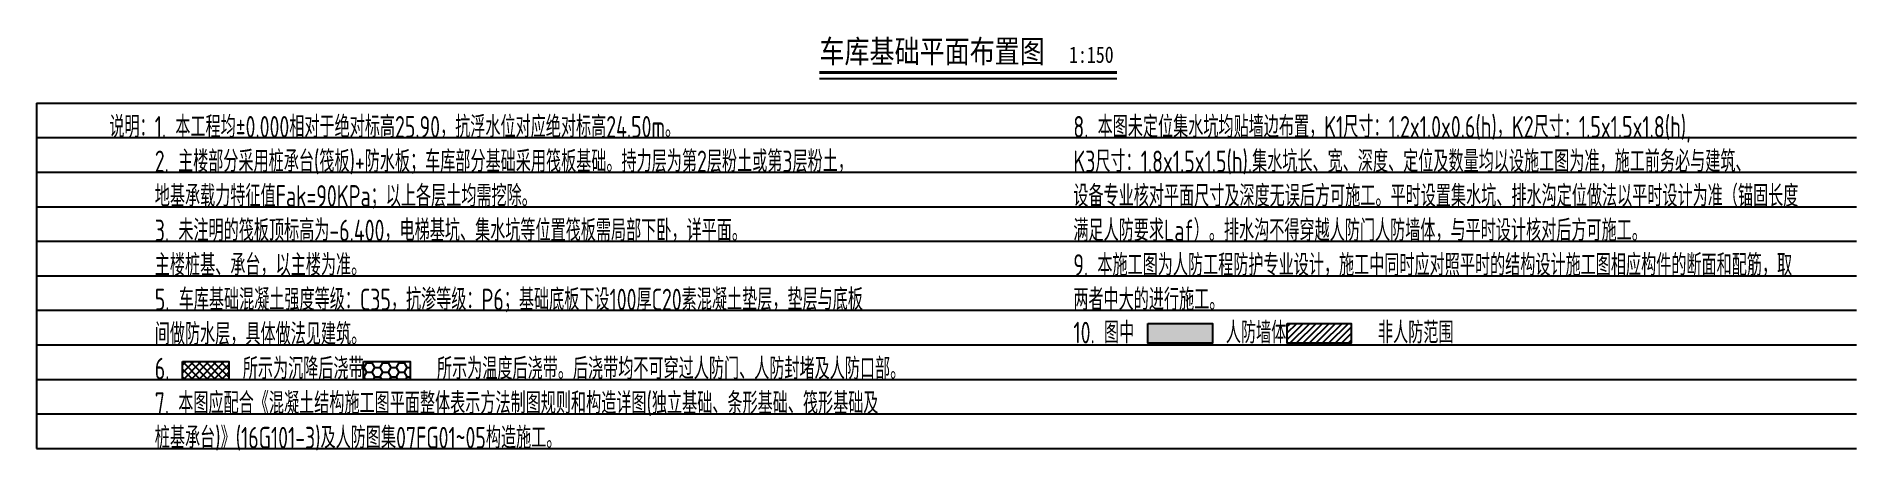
# Model space of a CAD drawing. Extents: x -502255 to 1362592, y -400300 to 332622.
# Drawn here: x -467566 to -404300, y -286645 to -272255 of the extents above; entities that cross this region are included whole.
import ezdxf

# ---------------------------------------------------------------- set-up
doc = ezdxf.new("R2010")
doc.units = 0
doc.header["$LTSCALE"] = 1000
doc.header["$MEASUREMENT"] = 0
for name, color, linetype in [('BASE_DIM', 3, 'Continuous'), ('HJD', 253, 'Continuous'), ('PUB_TEXT', 7, 'Continuous'), ('TEXT', 53, 'Continuous')]:
    doc.layers.add(name, color=color, linetype=linetype)
doc.layers.add('不打印', color=59, linetype='Continuous', plot=False)
doc.styles.add('TSSD_Rein', font='tssdeng2.shx', dxfattribs={"width": 0.7, "bigfont": 'hztxt.shx'})
doc.styles.add('TYDG_01', font='', dxfattribs={"width": 0.8})
doc.styles.get('TYDG_01').set_extended_font_data('SimSun')

msp = doc.modelspace()

# ---------------------------------------------------------------- texts
at = {"layer": 'PUB_TEXT'}
for s, height, style, width, p in [('车库基础平面布置图', 797.47, 'TYDG_01', 0.8, (-440348.6, -273174.6)), ('1:150', 569.62, 'TYDG_01', 0.8, (-431673.1, -273174.6)), ('K3尺寸：1.8x1.5x1.5(h).集水坑长、宽、深度、定位及数量均以设施工图为准，施工前务必与建筑、', 750, 'TSSD_Rein', 0.7, (-431524.5, -276971.8)), ('设备专业核对平面尺寸及深度无误后方可施工。平时设置集水坑、排水沟定位做法以平时设计为准（锚固长度', 750, 'TSSD_Rein', 0.7, (-431524.5, -278171.8)), ('满足人防要求Laf）。排水沟不得穿越人防门人防墙体，与平时设计核对后方可施工。', 750, 'TSSD_Rein', 0.7, (-431524.5, -279371.8)), ('主楼桩基、承台，以主楼为准。', 750, 'TSSD_Rein', 0.7, (-463451.6, -280571.8)), ('9. 本施工图为人防工程防护专业设计，施工中同时应对照平时的结构设计施工图相应构件的断面和配筋，取', 750, 'TSSD_Rein', 0.7, (-431524.5, -280571.8)), ('两者中大的进行施工。', 750, 'TSSD_Rein', 0.7, (-431524.5, -281771.8)), ('间做防水层，具体做法见建筑。', 750, 'TSSD_Rein', 0.7, (-463451.6, -282971.8)), ('6.        所示为沉降后浇带        所示为温度后浇带。后浇带均不可穿过人防门、人防封堵及人防口部。', 750, 'TSSD_Rein', 0.7, (-463451.6, -284171.8)), ('7. 本图应配合《混凝土结构施工图平面整体表示方法制图规则和构造详图(独立基础、条形基础、筏形基础及', 750, 'TSSD_Rein', 0.7, (-463451.6, -285371.4)), ('桩基承台)》(16G101-3)及人防图集07FG01~05构造施工。', 750, 'TSSD_Rein', 0.7, (-463451.6, -286571.4))]:
    msp.add_text(s, height=height, dxfattribs=dict(at, style=style, width=width)).set_placement(p)
at = {"layer": 'PUB_TEXT', "color": 1, "style": 'TSSD_Rein', "width": 0.7}
for s, p in [('说明：1. 本工程均±0.000相对于绝对标高25.90，抗浮水位对应绝对标高24.50m。', (-465029.2, -275771.8)), ('8. 本图未定位集水坑均贴墙边布置，K1尺寸：1.2x1.0x0.6(h)，K2尺寸：1.5x1.5x1.8(h),', (-431524.5, -275771.8)), ('2. 主楼部分采用桩承台(筏板)+防水板；车库部分基础采用筏板基础。持力层为第2层粉土或第3层粉土，', (-463451.6, -276971.8)), ('地基承载力特征值Fak=90KPa；以上各层土均需挖除。', (-463451.6, -278171.8)), ('3. 未注明的筏板顶标高为-6.400，电梯基坑、集水坑等位置筏板需局部下卧，详平面。', (-463451.6, -279371.8)), ('5. 车库基础混凝土强度等级：C35，抗渗等级：P6；基础底板下设100厚C20素混凝土垫层，垫层与底板', (-463451.6, -281771.8))]:
    msp.add_text(s, height=750, dxfattribs=at).set_placement(p)
at = {"layer": 'TEXT', "style": 'TSSD_Rein', "width": 0.7}
msp.add_text('10. 图中          人防墙体          非人防范围', height=750, dxfattribs=at).set_placement((-431519.9, -282920.9))

# ---------------------------------------------------------------- hatches: boundary and pattern name
at = {"layer": 'HJD'}
h = msp.add_hatch(dxfattribs=at)
h.set_pattern_fill('ANSI37', color=5, scale=1500, style=0)
h.set_pattern_definition([(45, (-56989.57, 88413.1), (-132.58252, 132.58252), []), (135, (-56989.57, 88413.1), (-132.58252, -132.58252), [])])
h.paths.add_polyline_path([(-462491.5, -283551.4), (-460879.8, -283551.4), (-460879.8, -284171.8), (-462491.5, -284171.8)])
h = msp.add_hatch(dxfattribs=at)
h.set_pattern_fill('HONEY', color=6, scale=1500, style=0)
h.set_pattern_definition([(0, (-56989.57, 88413.1), (281.25, 162.379762), [187.5, -375]), (120, (-56989.57, 88413.1), (-281.25, 162.379764), [187.5, -375]), (60, (-56989.57, 88413.1), (6e-07, 324.759526), [-375, 187.5])])
h.paths.add_polyline_path([(-456192.1, -283551.4), (-454580.4, -283551.4), (-454580.4, -284171.8), (-456192.1, -284171.8)])
at = {"layer": 'TEXT'}
h = msp.add_hatch(color=256, dxfattribs=at)
h.dxf.hatch_style = 1
h.paths.add_polyline_path([(-428937.4, -282226.3), (-426688.9, -282226.3), (-426688.9, -282916.8), (-428937.4, -282916.8)])
h = msp.add_hatch(dxfattribs=at)
h.set_pattern_fill('ANSI31', color=256, scale=100, style=0)
h.set_pattern_definition([(45, (-928959.91, -271514.02), (-112.2532, 112.2532), [])])
h.paths.add_polyline_path([(-421864.8, -282226.3), (-424090.1, -282226.3), (-424090.1, -282916.8), (-421864.8, -282916.8)])

# ---------------------------------------------------------------- linework, layer by layer
at = {"layer": 'BASE_DIM', "const_width": 105}
msp.add_lwpolyline([(-440348.6, -273504.2), (-430009.2, -273504.2)], dxfattribs=at)
at = {"layer": 'BASE_DIM'}
msp.add_lwpolyline([(-440348.6, -273714.2), (-430009.2, -273714.2)], dxfattribs=at)
at = {"layer": 'TEXT'}
for points in [[(-428937.4, -282226.3), (-426688.9, -282226.3), (-426688.9, -282916.8), (-428937.4, -282916.8)], [(-424090.1, -282226.3), (-421864.8, -282226.3), (-421864.8, -282916.8), (-424090.1, -282916.8)], [(-462491.5, -283551.4), (-460879.8, -283551.4), (-460879.8, -284171.8), (-462491.5, -284171.8)], [(-456192.1, -283551.4), (-454580.4, -283551.4), (-454580.4, -284171.8), (-456192.1, -284171.8)]]:
    msp.add_lwpolyline(points, close=True, dxfattribs=at)
at = {"layer": '不打印', "color": 4}
for p, q in [((-467566.1, -274571.8), (-404299.7, -274571.8)), ((-467566.1, -274571.8), (-467566.1, -286571.8)), ((-467566.1, -275771.8), (-404299.7, -275771.8)), ((-467566.1, -276971.8), (-404299.7, -276971.8)), ((-467566.1, -278171.8), (-404299.7, -278171.8)), ((-467566.1, -279371.8), (-404299.7, -279371.8)), ((-467566.1, -280571.8), (-404299.7, -280571.8)), ((-467566.1, -281771.8), (-404299.7, -281771.8)), ((-467566.1, -282971.8), (-404299.7, -282971.8)), ((-467566.1, -284171.8), (-404299.7, -284171.8)), ((-467566.1, -285371.8), (-404299.7, -285371.8)), ((-467566.1, -286571.8), (-404299.7, -286571.8))]:
    msp.add_line(p, q, dxfattribs=at)

msp.set_redraw_order([(e.dxf.handle, doc.entitydb.next_handle()) for e in msp.query("TEXT MTEXT ATTDEF DIMENSION ARC_DIMENSION")])  # texts and dimensions are drawn at this point

doc.saveas('drawing.dxf')
